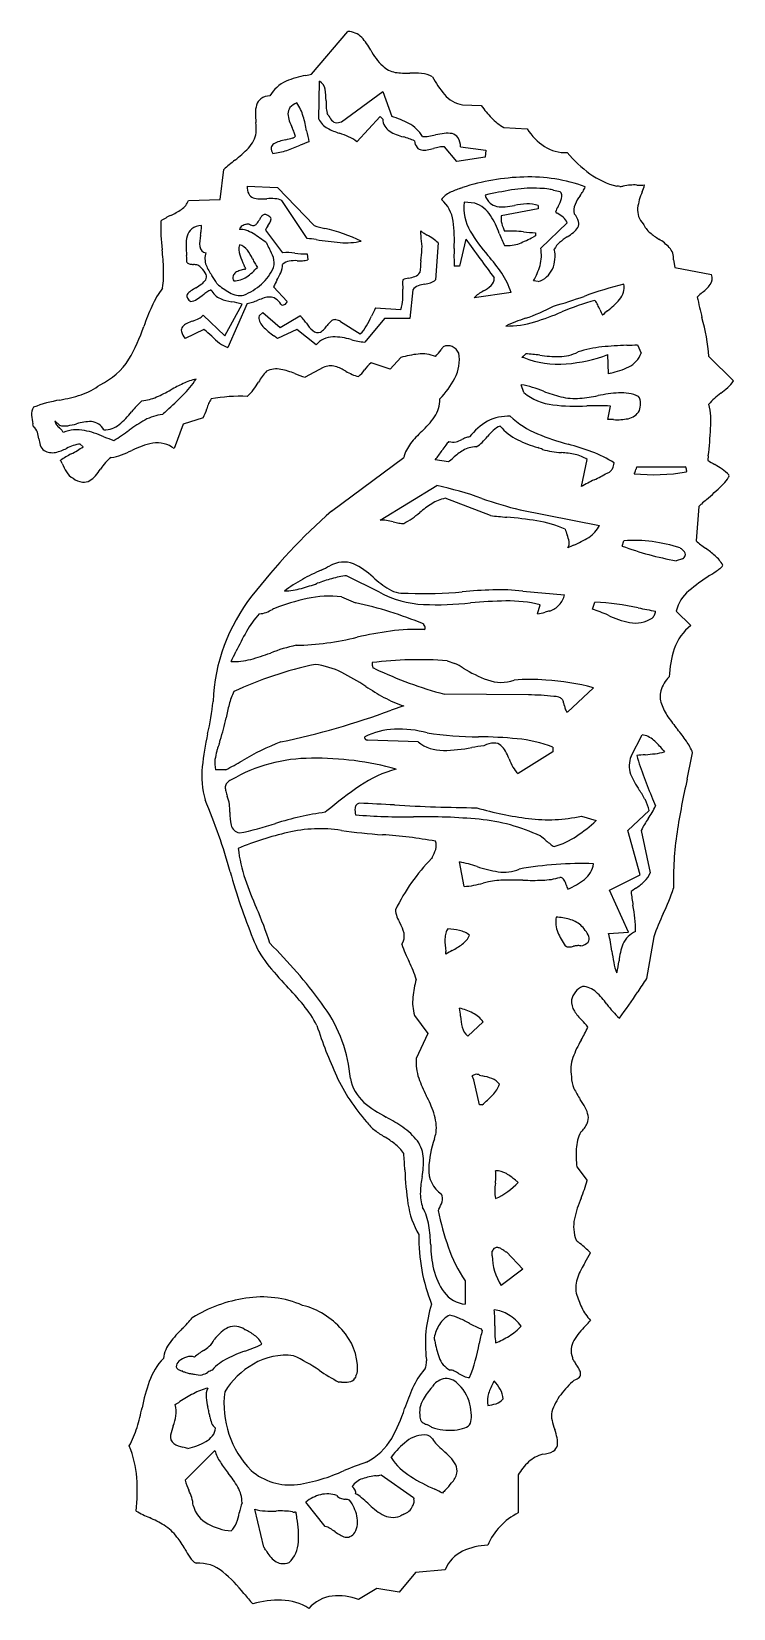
# Model space of a CAD drawing. Extents: x -0.05 to 3.4, y 0.34 to 8.09.
import ezdxf

# ---------------------------------------------------------------- set-up
doc = ezdxf.new("R2010")
doc.units = 0

msp = doc.modelspace()

# ---------------------------------------------------------------- linework, layer by layer
at = {"color": 7, "linetype": 'CONTINUOUS'}
for p, q in [((1.364986, 7.660112), (1.368683, 7.846825)), ((1.475904, 7.647172), (1.679254, 7.796912)), ((1.679254, 7.796912), (1.723622, 7.673053)), ((1.453721, 7.641626), (1.475904, 7.647172)), ((1.666314, 7.673053), (1.551699, 7.549194)), ((1.679254, 7.660112), (1.666314, 7.673053)), ((2.043438, 7.451217), (1.982432, 7.523314)), ((2.061924, 7.523314), (2.185782, 7.508524)), ((2.182085, 7.4734), (2.043438, 7.451217)), ((2.185782, 7.508524), (2.182085, 7.4734)), ((1.013743, 7.331054), (1.161635, 7.32366)), ((1.161635, 7.32366), (1.342801, 7.136947)), ((2.201114, 7.290673), (2.182085, 7.286687)), ((1.307678, 7.074093), (1.183818, 7.260807)), ((2.132172, 7.247865), (2.078561, 7.251564)), ((2.442743, 7.220136), (2.261576, 7.185013)), ((2.442743, 7.234925), (2.442743, 7.220136)), ((2.455685, 7.026029), (2.585089, 7.149888)), ((1.102478, 7.114764), (1.187515, 7.003846)), ((1.868278, 7.072938), (1.865967, 7.111297)), ((2.087804, 7.070396), (2.056378, 6.937294)), ((2.429803, 7.101822), (2.429803, 7.087035)), ((1.307678, 6.998299), (1.311375, 6.968721)), ((1.951004, 7.05191), (1.938064, 6.870743)), ((2.056378, 6.937294), (2.030497, 6.937294)), ((0.864003, 6.852257), (0.86556, 6.850996)), ((1.143149, 6.835618), (1.2097, 6.763522)), ((2.442743, 6.861499), (2.42056, 6.865197)), ((0.902825, 6.595296), (0.987862, 6.750581)), ((1.013743, 6.754279), (0.917614, 6.537987)), ((1.827146, 6.820829), (1.812357, 6.680333)), ((2.309642, 6.807889), (2.128475, 6.782008)), ((0.797453, 6.696971), (0.902825, 6.595296)), ((1.0729, 6.693274), (1.089538, 6.709911)), ((1.089538, 6.709911), (1.174575, 6.635965)), ((1.174575, 6.635965), (1.272553, 6.693274)), ((1.688497, 6.680333), (1.590519, 6.563868)), ((1.644131, 6.732094), (1.767989, 6.7247)), ((1.812357, 6.680333), (1.688497, 6.680333)), ((0.80115, 6.626722), (0.708718, 6.582354)), ((1.257764, 6.626722), (1.161635, 6.582354)), ((1.352044, 6.550928), (1.257764, 6.626722)), ((1.472207, 6.665543), (1.568336, 6.604539)), ((2.930785, 6.550928), (2.949271, 6.510257)), ((2.363253, 6.488074), (2.381739, 6.50656)), ((2.372496, 6.488074), (2.363253, 6.488074)), ((2.78844, 6.408582), (2.784742, 6.502862)), ((2.799029, 6.411443), (2.78844, 6.408582)), ((2.372496, 6.31615), (2.359556, 6.354972)), ((2.784742, 6.183049), (2.797683, 6.249599)), ((0.069087, 6.177501), (0.091271, 6.155318)), ((2.002074, 5.975769), (1.937601, 5.986168)), ((2.655337, 5.85399), (2.683067, 5.987092)), ((2.927087, 5.951968), (3.165563, 5.951968)), ((1.666314, 5.689461), (1.945458, 5.859536)), ((2.207965, 5.711644), (1.986129, 5.796682)), ((2.354008, 5.739374), (2.744072, 5.663581)), ((2.85499, 5.561904), (2.864233, 5.587786)), ((3.139682, 5.552661), (3.142764, 5.550242)), ((3.152622, 5.49905), (3.121196, 5.489807)), ((1.662617, 5.334522), (1.501785, 5.415861)), ((1.475904, 5.312337), (1.546153, 5.28276)), ((2.36695, 5.340068), (2.572149, 5.321581)), ((2.439046, 5.229149), (2.451987, 5.273517)), ((2.708949, 5.251332), (2.721889, 5.286457)), ((1.884453, 5.149657), (1.88561, 5.150812)), ((1.641831, 4.958309), (1.63119, 4.962944)), ((1.995372, 4.998068), (2.034194, 4.985128)), ((2.394679, 4.829842), (1.982432, 4.833539)), ((2.714494, 4.864967), (2.587168, 4.74596)), ((1.782778, 4.776232), (1.720833, 4.755099)), ((1.853026, 4.598763), (1.605308, 4.608006)), ((2.899358, 4.528514), (2.952968, 4.633886)), ((2.51484, 4.550697), (2.344765, 4.443476)), ((2.51484, 4.572881), (2.51484, 4.550697)), ((0.908371, 4.461962), (0.858457, 4.461962)), ((3.005303, 4.319032), (3.019519, 4.284493)), ((1.404247, 4.259442), (1.396413, 4.253067)), ((2.655337, 4.234579), (2.727435, 4.212396)), ((2.882721, 4.164331), (2.988093, 4.26231)), ((2.943725, 3.946192), (2.882721, 4.164331)), ((2.949271, 4.164331), (2.993639, 3.955435)), ((1.922022, 4.030543), (1.919578, 4.025683)), ((2.078561, 3.888883), (2.056378, 4.009046)), ((2.198954, 3.910836), (2.198722, 3.911067)), ((2.793986, 3.870397), (2.943725, 3.946192)), ((2.886418, 3.663349), (2.793986, 3.870397)), ((2.78844, 3.657803), (2.886418, 3.663349)), ((1.141481, 3.591917), (1.124662, 3.609739)), ((1.83454, 3.2548), (1.901092, 3.166064)), ((2.172842, 3.223372), (2.097047, 3.153124)), ((1.901092, 3.166064), (1.843783, 3.042206)), ((2.126394, 2.937296), (2.119232, 2.957168)), ((2.154356, 2.814822), (2.126394, 2.937296)), ((2.167296, 2.814822), (2.154356, 2.814822)), ((2.21744, 2.073517), (2.217208, 2.095701)), ((2.287457, 2.092003), (2.36695, 2.006967)), ((2.084107, 1.949658), (2.084107, 1.835043)), ((2.36695, 2.006967), (2.261576, 1.927475)), ((1.000803, 1.711183), (1.001539, 1.710794)), ((2.159901, 1.714881), (2.167296, 1.705637)), ((1.921503, 1.426854), (1.9242, 1.429958)), ((2.223447, 1.45193), (2.226453, 1.457919)), ((0.708718, 0.969878), (0.85476, 1.115921)), ((1.719, 1.082183), (1.721804, 1.085477)), ((1.719925, 1.080796), (1.719, 1.082183)), ((1.67186, 0.99576), (1.830843, 0.88484)), ((1.396413, 0.742494), (1.302132, 0.862657)), ((1.095083, 0.640819), (1.050717, 0.827532))]:
    msp.add_line(p, q, dxfattribs=at)
for centre, radius, start, end in [((1.338915, 7.797369), 0.057724, 9.626993, 58.955783), ((1.125746, 7.755851), 0.274885, 358.8049, 370.728383), ((1.261752, 7.688012), 0.048269, 143.251045, 181.718254), ((1.323864, 7.690322), 0.110423, 181.949695, 200.285687), ((1.278361, 7.670301), 0.072299, 106.552007, 139.877615), ((1.065894, 7.609503), 0.23182, 16.129852, 34.139941), ((0.597201, 7.47429), 0.719627, 10.247766, 16.104412), ((1.996417, 7.755027), 0.595867, 180.472009, 183.395769), ((1.56463, 7.728817), 0.163285, 183.189421, 193.196525), ((1.158811, 7.546194), 0.286457, 28.177199, 30.490265), ((1.536483, 7.743799), 0.139828, 206.476895, 219.143538), ((1.631798, 7.799076), 0.436989, 199.662598, 204.663496), ((0.694254, 7.373522), 0.592623, 21.931332, 24.229045), ((2.269744, 7.784598), 0.981472, 190.703368, 193.877581), ((1.455788, 7.704201), 0.10094, 205.899041, 241.438904), ((1.564005, 7.908718), 0.332318, 241.909704, 253.0253), ((1.457285, 7.678881), 0.037425, 218.6027, 264.536167), ((1.752961, 7.66262), 0.073749, 181.948865, 237.541311), ((1.839454, 7.814314), 0.248309, 239.487356, 256.202006), ((1.596444, 7.234262), 0.45685, 62.45177, 73.836464), ((1.724766, 7.484612), 0.175547, 31.018899, 61.794973), ((1.171478, 7.516684), 0.040506, 175.267328, 217.749713), ((1.159179, 7.514), 0.028708, 120.880384, 167.882515), ((1.199276, 7.452282), 0.102293, 105.826741, 122.413268), ((1.306197, 7.101102), 0.469374, 102.596494, 106.692248), ((1.131248, 7.893703), 0.342309, 282.24235, 287.745583), ((0.904024, 8.398781), 0.942261, 288.807613, 293.060076), ((1.237718, 7.574979), 0.007604, 253.678006, 296.424462), ((1.232652, 7.582937), 0.017014, 299.778503, 316.963831), ((1.118056, 7.543346), 0.136064, 13.484861, 22.248675), ((1.265735, 7.550709), 0.029178, 128.639314, 135.042399), ((1.253574, 7.565903), 0.009716, 109.260133, 128.572474), ((1.747721, 6.399303), 1.227941, 110.538181, 112.737813), ((1.309977, 7.108257), 0.507518, 66.586924, 71.979066), ((1.447641, 7.425836), 0.161386, 49.850862, 66.635496), ((1.601889, 6.963946), 0.634792, 70.971507, 73.683304), ((1.752921, 7.400173), 0.173161, 61.878398, 71.154329), ((1.897982, 7.560669), 0.063916, 186.988517, 218.092012), ((1.876069, 7.54603), 0.037693, 221.129797, 260.520046), ((1.885814, 7.691551), 0.116958, 264.798037, 279.415651), ((1.822943, 8.106329), 0.536465, 278.792779, 282.477955), ((2.022558, 7.162395), 0.365893, 100.312009, 104.870318), ((2.042386, 7.124277), 0.469808, 97.469428, 102.730777), ((1.972732, 7.441918), 0.081972, 83.203711, 101.021777), ((1.997016, 7.48199), 0.109243, 78.001546, 98.264974), ((2.009118, 7.541867), 0.048163, 35.20667, 77.27623), ((1.973038, 7.522612), 0.088888, 0.452486, 31.937923), ((1.108358, 7.797859), 0.307549, 275.802554, 288.865121), ((1.882659, 7.591108), 0.083245, 261.156668, 280.558891), ((1.837332, 7.857994), 0.353945, 279.855258, 284.952825), ((2.394934, 6.341838), 1.033827, 91.243678, 108.250553), ((2.402819, 6.596952), 0.77906, 69.643451, 92.230744), ((1.086423, 7.32476), 0.072952, 175.050968, 205.834244), ((1.057301, 7.313116), 0.041724, 208.870612, 248.816157), ((2.05599, 7.201382), 0.108579, 115.48374, 144.455307), ((2.178442, 6.952793), 0.385684, 107.607259, 116.015879), ((1.429022, 9.163404), 1.948592, 288.948855, 289.241063), ((2.26976, 7.313922), 0.091808, 197.25664, 226.34503), ((2.62735, 5.365399), 1.971892, 98.727593, 102.483339), ((2.413581, 6.778554), 0.542672, 86.088441, 99.058488), ((2.440788, 6.929275), 0.390811, 81.870559, 88.561263), ((2.471095, 7.157903), 0.160211, 72.831509, 81.038027), ((2.557679, 7.436022), 0.131075, 252.555836, 266.626019), ((2.523129, 7.281069), 0.036073, 342.127649, 401.931908), ((2.294059, 7.532632), 0.43342, 324.919506, 328.376242), ((2.561513, 7.368444), 0.119591, 328.171, 339.906139), ((1.074799, 7.361468), 0.09314, 249.527592, 269.132997), ((1.084933, 7.678014), 0.409838, 268.386043, 273.440316), ((1.133047, 6.900278), 0.369386, 87.402398, 93.650673), ((1.147482, 7.187494), 0.081824, 63.635856, 88.38517), ((1.864203, 7.14043), 0.161537, 6.754902, 50.181921), ((2.312698, 7.227584), 0.235362, 174.152288, 209.889442), ((2.077004, 7.099736), 0.158069, 33.121762, 69.57292), ((2.253132, 7.30039), 0.07059, 228.528158, 259.611179), ((2.265672, 7.373865), 0.145125, 259.972683, 276.203515), ((2.222544, 7.812164), 0.585535, 275.764387, 280.221437), ((2.415659, 6.762234), 0.482016, 93.469091, 100.665596), ((2.395463, 7.111503), 0.132168, 69.039596, 93.892198), ((2.733672, 7.123125), 0.221023, 150.919955, 158.675758), ((2.384317, 7.321027), 0.180507, 329.917824, 343.578812), ((2.68753, 7.212741), 0.069809, 155.862195, 195.354554), ((2.83616, 7.144505), 0.233352, 143.430852, 155.496268), ((0.790428, 7.054455), 0.082522, 91.540149, 126.9941), ((0.66697, 7.129358), 0.121477, 353.090361, 363.581676), ((0.998981, 7.112896), 0.024695, 115.798662, 166.975685), ((1.037236, 7.038699), 0.108166, 104.187219, 116.937713), ((0.940042, 7.389574), 0.255961, 286.030481, 288.035782), ((1.04761, 7.185415), 0.04838, 234.170857, 260.212574), ((1.042448, 7.159301), 0.021778, 261.91813, 301.470324), ((1.033254, 7.17205), 0.03747, 303.283741, 326.287892), ((0.937494, 7.238213), 0.15386, 325.584587, 331.763929), ((1.193747, 7.101208), 0.136718, 144.762185, 151.98708), ((1.106269, 7.163707), 0.029215, 116.677198, 145.887805), ((1.100944, 7.17119), 0.020186, 68.132995, 112.705283), ((1.238202, 7.047651), 0.15141, 144.721793, 153.688588), ((1.083004, 7.127036), 0.067845, 45.912663, 67.961473), ((0.991022, 7.222523), 0.151373, 324.721774, 333.691086), ((1.096374, 7.171111), 0.034153, 332.674485, 367.837514), ((2.191124, 10.139538), 3.120129, 254.223403, 255.218509), ((1.328656, 7.063922), 0.702485, 356.765861, 367.814005), ((1.8275, 6.946088), 0.451052, 19.749049, 32.14972), ((2.339006, 7.170257), 0.078824, 169.210184, 197.072774), ((2.496168, 7.214689), 0.242133, 196.20523, 205.822979), ((2.832129, 7.685294), 0.569873, 237.719537, 238.733437), ((2.428688, 7.011079), 0.215875, 50.656351, 60.083062), ((2.528285, 7.131294), 0.05977, 18.124936, 51.434389), ((2.557097, 7.133174), 0.087833, 15.837102, 44.061824), ((2.601822, 7.147704), 0.040879, 330.998557, 373.35141), ((0.87844, 7.042567), 0.165432, 165.112041, 181.314368), ((0.78567, 7.067476), 0.069376, 130.32821, 165.308571), ((0.978289, 7.048961), 0.198421, 168.128102, 184.344795), ((0.264417, 7.174388), 0.526537, 350.753301, 353.495804), ((0.979836, 7.037404), 0.081206, 70.143898, 93.469041), ((0.944012, 6.931574), 0.192925, 59.418319, 70.812844), ((0.713868, 6.554839), 0.63438, 51.587074, 58.834636), ((0.865657, 3.751577), 3.35179, 81.665901, 82.421973), ((1.588479, 8.572457), 1.523038, 261.047939, 265.543706), ((1.195927, 6.253158), 0.892024, 64.93128, 77.099769), ((1.500982, 7.36356), 0.31107, 264.309996, 283.553384), ((1.92594, 7.179335), 0.090697, 228.604888, 238.583628), ((1.659942, 7.032358), 0.212251, 356.818038, 371.022011), ((2.230604, 7.658392), 0.658413, 237.68812, 239.565317), ((1.598244, 6.57759), 0.593793, 56.341931, 59.783544), ((1.863423, 6.971945), 0.118595, 42.397328, 57.3849), ((15.895059, 16.978606), 16.994497, 215.663562, 216.457678), ((2.758183, 7.491582), 0.753182, 210.41323, 221.754944), ((2.855741, 7.328596), 0.646081, 200.863492, 206.633562), ((2.305556, 6.558461), 0.551436, 83.210365, 92.84207), ((2.165252, 7.533875), 0.51876, 290.972144, 299.125559), ((2.469899, 8.081224), 0.980222, 264.194595, 267.655684), ((3.626243, 4.791481), 2.588636, 117.52848, 117.829856), ((2.609621, 6.978928), 0.096763, 129.295294, 154.567062), ((2.793029, 6.76193), 0.380878, 123.032964, 129.973714), ((2.364601, 7.418019), 0.402707, 303.250335, 308.659885), ((2.563679, 7.171325), 0.085718, 307.760811, 329.550962), ((1.340445, 7.047584), 0.627455, 180.804668, 185.341672), ((0.031847, 6.927893), 0.686607, 2.173431, 5.120334), ((0.812473, 7.035872), 0.032094, 183.47148, 266.284213), ((0.899922, 6.974608), 0.094182, 161.913944, 200.188638), ((1.060207, 7.021586), 0.087852, 166.116033, 199.373878), ((0.954873, 6.969451), 0.075911, 37.396423, 74.685857), ((1.33092, 7.108539), 0.372162, 198.176862, 206.749124), ((0.837202, 6.884649), 0.220936, 23.755949, 36.334852), ((1.359214, 7.158855), 0.273008, 203.062077, 210.006033), ((0.935999, 6.910875), 0.217518, 18.72884, 30.822139), ((1.057961, 6.954247), 0.08811, 345.204741, 377.483413), ((1.204483, 6.719318), 0.285034, 81.300155, 93.41288), ((1.290705, 7.282822), 0.285029, 261.301063, 273.413788), ((1.051889, 7.060827), 0.820964, 353.199867, 357.189771), ((3.020489, 6.986199), 0.9912, 177.797609, 182.828058), ((1.377253, 6.283686), 1.081544, 34.955988, 40.77301), ((2.291414, 7.204379), 0.165936, 265.437359, 291.015863), ((2.266623, 6.991514), 0.192187, 344.687404, 370.346029), ((2.363422, 6.98634), 0.162442, 337.037601, 372.133254), ((0.741303, 6.990121), 0.043063, 237.177713, 258.795242), ((0.758149, 7.076363), 0.130936, 258.897347, 266.002038), ((0.744762, 6.856814), 0.089034, 73.138122, 87.258991), ((0.759932, 6.910478), 0.033294, 31.858886, 71.333227), ((0.738819, 6.866404), 0.078992, 22.219156, 51.298751), ((1.022275, 7.02834), 0.22771, 202.2538, 216.823707), ((0.973648, 6.880233), 0.03093, 123.33983, 161.899267), ((1.002732, 6.837963), 0.082235, 107.816785, 124.08205), ((1.068068, 6.643875), 0.28702, 103.679498, 108.379156), ((0.102756, 6.513933), 0.992434, 24.428011, 25.490267), ((0.825224, 7.608381), 0.707601, 284.315918, 284.83112), ((0.840885, 7.131347), 0.299111, 304.655084, 318.140219), ((1.454199, 7.170691), 0.459204, 205.40988, 208.472043), ((1.175791, 7.019522), 0.142403, 208.407637, 218.052611), ((0.931646, 7.022721), 0.230239, 311.198754, 336.725878), ((0.847967, 7.04566), 0.358568, 330.331488, 336.97731), ((1.063966, 6.953545), 0.123748, 337.117303, 356.753649), ((1.228846, 6.904322), 0.059079, 98.316109, 134.39381), ((1.247754, 6.764903), 0.199773, 86.795855, 97.898646), ((1.27074, 7.305092), 0.340934, 268.01324, 272.466853), ((1.280758, 7.074404), 0.110029, 272.425145, 286.15647), ((1.818873, 6.938385), 0.054227, 290.355592, 323.154424), ((2.664139, 6.868173), 0.802755, 173.171442, 177.308664), ((1.997451, 6.716378), 0.325327, 16.337271, 35.081049), ((2.059789, 7.05956), 0.409796, 331.686709, 343.147989), ((2.407149, 6.973054), 0.117096, 287.696341, 334.675625), ((0.96897, 6.482423), 0.406265, 120.680422, 124.827038), ((0.586087, 7.13088), 0.346795, 300.418624, 306.006376), ((0.749817, 6.90806), 0.070306, 304.817534, 328.283069), ((0.783409, 6.886212), 0.030259, 330.032977, 379.423883), ((0.613637, 6.727575), 0.279694, 26.473253, 35.971119), ((1.112743, 7.136182), 0.377399, 229.083075, 240.444221), ((0.979135, 6.88151), 0.035868, 166.566085, 207.052905), ((0.945905, 6.980497), 0.115307, 270.639535, 304.352087), ((0.875605, 7.082365), 0.312042, 292.91554, 311.72784), ((1.479753, 6.686681), 0.368082, 150.456599, 156.132075), ((2.471802, 6.853035), 0.694794, 178.539582, 182.301972), ((1.842386, 6.691459), 0.190755, 100.831414, 109.97143), ((1.201518, 6.799353), 0.576627, 357.354908, 362.561969), ((1.770828, 7.066577), 0.191127, 280.768559, 290.491545), ((1.870888, 6.791456), 0.052689, 110.131025, 146.118182), ((1.913752, 6.672683), 0.178959, 98.981667, 109.928517), ((1.851879, 7.053082), 0.206442, 279.460942, 287.663798), ((1.897453, 6.910808), 0.057048, 287.407659, 315.387664), ((2.088611, 6.978976), 0.184066, 297.551409, 311.85629), ((2.179873, 6.876334), 0.046723, 312.489209, 364.483075), ((3.268924, 5.156963), 1.739329, 103.454355, 110.206198), ((2.769635, 6.835659), 0.095473, 319.72079, 367.76452), ((0.741154, 6.792363), 0.024028, 164.84263, 211.809392), ((0.787791, 6.740943), 0.090586, 124.140257, 140.431744), ((0.792707, 6.827359), 0.086323, 213.512486, 227.68952), ((0.721494, 6.849356), 0.086828, 278.680979, 301.285521), ((0.627653, 7.00303), 0.266889, 301.369632, 308.737851), ((1.0119, 6.518765), 0.351308, 124.107239, 128.197494), ((0.874094, 6.722579), 0.105278, 111.053544, 124.207942), ((0.922368, 6.866298), 0.097364, 207.840037, 245.126793), ((0.968273, 6.987968), 0.227256, 247.530014, 262.222949), ((0.98032, 6.902097), 0.108455, 240.298544, 278.903645), ((0.892037, 6.465674), 0.30059, 71.410251, 81.296803), ((0.999872, 6.877131), 0.123632, 276.441984, 288.927203), ((0.902625, 7.164936), 0.427422, 288.744168, 292.519848), ((1.204544, 6.440749), 0.357183, 107.64036, 112.765415), ((1.125378, 6.691756), 0.09399, 90.021764, 108.019325), ((1.124613, 6.732426), 0.053324, 58.0117, 89.216208), ((1.107389, 6.709511), 0.081922, 30.088007, 56.284458), ((1.188152, 6.759969), 0.013629, 223.537435, 266.591423), ((1.187824, 6.76435), 0.017993, 268.465673, 299.775681), ((1.183087, 6.773753), 0.028511, 298.653593, 338.971814), ((1.618805, 6.779296), 0.158861, 339.899238, 357.635521), ((2.203266, 6.719507), 0.097468, 123.862665, 140.11516), ((2.344483, 6.51216), 0.348335, 119.349717, 124.146965), ((1.903901, 8.918483), 2.262242, 285.765055, 289.744878), ((3.012066, 5.672866), 1.133957, 104.826795, 113.515087), ((2.600644, 6.679597), 0.150682, 26.632369, 36.424442), ((2.345284, 6.552041), 0.436128, 23.22959, 26.573822), ((2.57113, 6.999666), 0.35296, 306.997182, 320.242721), ((0.854663, 6.371295), 0.315864, 110.113585, 115.892358), ((0.637758, 6.963779), 0.315077, 290.101218, 295.980767), ((0.74949, 6.737736), 0.062946, 294.689951, 319.638132), ((1.107449, 6.681205), 0.036596, 160.744449, 202.750643), ((1.152902, 6.700446), 0.085954, 202.861217, 223.476379), ((1.216186, 6.619164), 0.09311, 38.721462, 52.743696), ((0.989634, 6.433532), 0.385997, 35.414644, 39.183679), ((1.453302, 6.631084), 0.045599, 116.840972, 138.312662), ((1.445237, 6.645053), 0.029507, 81.466716, 115.115127), ((1.439224, 6.613507), 0.061609, 57.631511, 80.290068), ((1.13255, 6.911379), 0.538279, 330.304804, 335.868735), ((2.167774, 6.445433), 0.596973, 151.302088, 155.676892), ((2.8102, 5.450398), 1.303954, 109.261426, 113.811259), ((2.108897, 7.497313), 0.859827, 288.382629, 298.451951), ((2.022024, 7.975864), 1.37285, 287.102214, 293.053907), ((3.094787, 6.872351), 0.378951, 203.037081, 207.568128), ((3.170262, 6.233972), 0.619369, 128.637516, 131.622915), ((0.717148, 6.622286), 0.027658, 141.642438, 192.530603), ((0.768027, 6.636858), 0.080549, 194.797568, 222.582475), ((0.742578, 6.598956), 0.062127, 114.583946, 139.323746), ((0.479169, 6.220846), 0.51808, 45.922704, 51.575047), ((1.199965, 6.965252), 0.518108, 225.923558, 231.575672), ((1.363025, 6.906784), 0.380438, 224.252719, 235.000626), ((0.640704, 5.91491), 0.84667, 52.028476, 53.458331), ((1.457364, 6.757929), 0.183299, 213.330191, 228.192474), ((1.360896, 6.64973), 0.038341, 227.85951, 290.350067), ((1.43728, 6.478191), 0.112053, 91.703844, 139.523665), ((1.330945, 6.685101), 0.083426, 301.253664, 317.641148), ((1.224926, 6.781213), 0.226526, 317.74543, 323.480457), ((1.561404, 6.532572), 0.191852, 137.813452, 143.604822), ((1.431086, 6.26305), 0.327157, 73.493763, 89.498823), ((1.453204, 6.728335), 0.169059, 312.923155, 330.358238), ((2.289025, 7.111948), 0.468617, 269.356376, 286.963256), ((0.953286, 6.651647), 0.119126, 230.78527, 252.575648), ((1.645322, 7.025589), 0.464962, 254.879616, 263.231017), ((2.544286, 6.702266), 0.209004, 270.598997, 296.854937), ((2.814621, 5.974007), 0.569642, 95.905574, 107.988588), ((2.927451, 4.841025), 1.708224, 91.667888, 95.759976), ((2.689719, 11.288347), 4.743548, 272.271534, 272.913016), ((2.540108, 6.903859), 0.448298, 248.044565, 275.105859), ((2.331561, 5.60851), 0.89945, 82.368976, 86.80197), ((2.543071, 7.126389), 0.633124, 261.638383, 270.307681), ((2.521043, 7.205691), 0.75067, 274.504977, 290.565913), ((2.705244, 6.820246), 0.419423, 282.920799, 295.792839), ((2.834797, 6.55257), 0.122044, 295.710754, 339.714219), ((1.138212, 5.422942), 1.035288, 115.128976, 118.889076), ((0.327306, 6.6736), 0.523323, 314.87692, 326.229379), ((0.841819, 6.055261), 0.336951, 103.645398, 115.159258), ((0.472402, 6.510195), 0.23591, 275.771036, 293.872003), ((0.239054, 7.043039), 0.817608, 293.714147, 299.209363), ((-0.692264, 7.676022), 1.953116, 312.156087, 315.322738), ((2.259389, 5.810931), 0.553185, 67.74003, 79.567743), ((2.546061, 6.527285), 0.273318, 230.577836, 263.615522), ((2.731921, 6.991243), 0.71823, 248.521581, 255.65123), ((2.621569, 6.569169), 0.281984, 256.120635, 275.366754), ((2.587046, 7.039498), 0.753541, 274.635412, 281.501975), ((2.879728, 5.615126), 0.700592, 93.409064, 101.729566), ((2.850897, 6.093929), 0.220923, 67.249828, 93.3291), ((2.893054, 6.267237), 0.052903, 355.659341, 395.110101), ((0.101361, 6.496125), 0.439954, 310.00309, 321.45934), ((0.806813, 5.930524), 0.464244, 132.008094, 141.107838), ((0.624018, 5.978101), 0.232313, 96.480209, 119.154199), ((4.410635, 2.10611), 5.600968, 132.612502, 132.90196), ((2.630725, 7.240634), 0.991669, 263.337331, 272.927627), ((2.731827, 4.89269), 1.358506, 87.221388, 92.128365), ((2.869116, 6.268159), 0.081784, 281.025563, 330.119385), ((2.795098, 6.269165), 0.150824, 343.929782, 357.745826), ((0.101353, 6.178621), 0.032286, 181.988721, 219.046243), ((0.177269, 6.238158), 0.128759, 218.340973, 228.378271), ((0.115921, 6.246662), 0.094612, 254.898142, 279.477779), ((-0.025697, 6.013595), 0.173943, 42.53228, 47.531804), ((0.074071, 6.104464), 0.038999, 23.787297, 43.240717), ((0.178041, 5.951287), 0.182188, 78.840827, 112.012052), ((0.072558, 6.530075), 0.381316, 278.892103, 285.615781), ((0.243368, 5.9511), 0.222436, 88.86283, 107.845169), ((0.108238, 5.63458), 0.506467, 66.549466, 78.027435), ((0.241143, 6.096118), 0.077658, 28.467759, 85.095649), ((0.313718, 6.241306), 0.108257, 267.719852, 310.605049), ((0.004438, 6.707318), 0.71864, 299.423267, 306.647704), ((0.86056, 5.557044), 0.715262, 119.270559, 126.671288), ((2.330221, 5.931371), 0.279131, 119.132407, 143.344957), ((2.451083, 5.890279), 0.331523, 133.684296, 140.811426), ((2.29414, 5.986943), 0.21307, 86.824435, 117.932205), ((2.29374, 6.054948), 0.103767, 111.30886, 133.656908), ((2.462615, 6.327184), 0.271108, 220.359055, 243.69826), ((2.604234, 6.51462), 0.433775, 226.554625, 247.614828), ((2.800322, 5.583897), 0.599355, 88.724378, 91.489567), ((2.829783, 6.47432), 0.291663, 266.832061, 280.864341), ((0.667311, 6.982043), 0.952474, 247.953378, 251.016457), ((2.930775, 5.368303), 1.166621, 143.819297, 145.382072), ((2.134185, 5.953444), 0.17823, 136.63408, 144.477559), ((2.025713, 6.135699), 0.063481, 250.588983, 282.560702), ((2.008168, 6.191), 0.121382, 284.96799, 299.258488), ((2.152003, 5.925959), 0.180192, 111.547443, 117.969535), ((2.143708, 5.907317), 0.142755, 92.404679, 119.345054), ((2.110199, 6.030787), 0.067337, 93.328043, 111.222192), ((2.088172, 6.152806), 0.114171, 295.719489, 314.601902), ((1.913532, 6.330071), 0.363012, 314.581751, 320.621161), ((2.655022, 6.731309), 0.71868, 244.222869, 252.624395), ((2.931233, 7.317576), 1.30076, 247.766042, 254.766783), ((2.137167, 4.453357), 1.671518, 70.063145, 74.300716), ((1.41479, 6.406195), 0.670638, 321.221562, 325.987883), ((1.517998, 6.57613), 0.771209, 308.879561, 311.129379), ((2.230418, 5.773337), 0.3022, 121.227096, 132.753986), ((1.521885, 3.329044), 2.867471, 70.799426, 71.317608), ((2.545956, 6.283444), 0.259417, 251.799349, 261.983497), ((2.630596, 6.873916), 0.855924, 261.885308, 265.06502), ((2.51563, 5.465638), 0.557063, 78.718467, 85.744624), ((2.595688, 5.862692), 0.152021, 54.915664, 79.033477), ((2.524781, 5.521435), 0.53528, 57.018678, 70.083073), ((2.749983, 5.974866), 0.066333, 330.329952, 356.186138), ((2.274032, 6.802178), 1.017026, 295.894598, 299.902373), ((2.77599, 5.950989), 0.030863, 279.424303, 312.075386), ((2.762074, 5.966499), 0.051702, 312.004792, 331.754431), ((2.89592, 5.934494), 0.025372, 315.922244, 341.42379), ((3.007154, 6.907652), 0.995163, 264.637369, 279.482763), ((2.844266, 5.951662), 0.079804, 341.554081, 349.760141), ((3.042333, 5.914192), 0.12178, 165.373806, 168.977872), ((2.961264, 5.935388), 0.037986, 154.120964, 165.431585), ((3.160048, 5.942689), 0.010795, 9.052264, 59.274887), ((3.187708, 5.929813), 0.017014, 178.906689, 192.651715), ((3.242862, 5.929344), 0.072168, 175.708264, 179.36984), ((3.133196, 5.938833), 0.037921, 353.811745, 368.422282), ((1.525766, 3.99094), 1.915148, 70.481361, 77.341284), ((3.162392, 4.972199), 1.017182, 115.893736, 119.900136), ((2.255054, 5.249063), 0.619205, 122.76818, 129.541089), ((2.024893, 5.606626), 0.193969, 101.527928, 122.766057), ((2.928491, 7.990823), 2.323586, 250.833998, 255.685767), ((1.675718, 5.56579), 0.124028, 79.683718, 94.348351), ((1.6172, 5.225558), 0.469251, 75.949832, 80.093699), ((1.848352, 6.153091), 0.486651, 256.060704, 259.371482), ((1.779289, 5.779693), 0.106926, 258.839968, 271.86964), ((1.559736, 6.080362), 0.46458, 298.691476, 310.401471), ((2.616082, 9.298559), 3.610058, 263.508832, 264.79362), ((2.132767, 3.794951), 1.914787, 80.8611, 85.335103), ((2.345704, 5.111824), 0.580811, 66.656551, 80.967367), ((2.617493, 5.723736), 0.140146, 301.754971, 334.581194), ((2.739528, 5.682028), 0.167797, 192.715777, 202.751704), ((2.44009, 5.555339), 0.15734, 10.676666, 23.125553), ((2.550066, 5.576327), 0.04538, 328.565905, 370.360907), ((2.415539, 6.041508), 0.516655, 292.897975, 302.252157), ((2.911939, 4.864299), 0.725058, 71.693298, 93.772535), ((3.160639, 4.358055), 1.324424, 114.255114, 115.580236), ((3.365808, 6.920505), 1.451458, 249.394322, 260.297726), ((3.032081, 5.403676), 0.183663, 47.456263, 52.940943), ((3.126632, 5.532402), 0.042283, 307.928234, 334.996308), ((3.132787, 5.512368), 0.035498, 25.170603, 48.591459), ((3.149666, 5.520953), 0.01658, 337.207407, 383.129209), ((2.069962, 3.935269), 1.660317, 114.685173, 118.242039), ((-0.183401, 8.765788), 3.669972, 295.154537, 295.881732), ((1.487772, 5.350399), 0.132942, 68.637848, 121.355536), ((1.383713, 5.151002), 0.357371, 46.088902, 64.742527), ((1.562418, 4.882028), 0.586095, 118.327998, 128.600892), ((1.172966, 5.740392), 0.40103, 273.401194, 285.395988), ((0.975561, 6.449325), 1.136933, 285.502192, 289.651099), ((1.781184, 4.184397), 1.267009, 106.172603, 109.516606), ((1.550471, 4.978285), 0.440276, 96.348793, 106.112729), ((1.952914, 5.757872), 0.474716, 227.395792, 239.317447), ((1.785305, 5.478155), 0.148637, 239.861364, 277.600116), ((1.572599, 4.142806), 1.190926, 102.875785, 110.946568), ((1.416773, 4.810611), 0.505198, 83.27838, 102.524726), ((1.124157, 3.339819), 1.98824, 67.690625, 77.745994), ((1.899806, 5.771214), 0.496949, 241.491455, 267.666643), ((1.90046, 6.91133), 1.583389, 266.542294, 276.129615), ((1.942437, 6.874736), 1.601293, 267.750097, 276.040387), ((2.32914, 2.335836), 3.012366, 92.073576, 94.943944), ((2.317324, 3.093901), 2.198142, 90.864417, 95.387446), ((2.254869, 4.421509), 0.925372, 83.043234, 92.150528), ((2.295364, 4.614968), 0.676918, 76.621859, 90.948199), ((2.461156, 5.351335), 0.115964, 289.597118, 317.386993), ((2.478385, 5.339781), 0.095514, 315.490188, 349.015012), ((2.667873, 4.081359), 1.206308, 77.215992, 87.433534), ((1.423121, 4.908978), 0.474515, 137.566464, 150.679744), ((1.071507, 5.322628), 0.09349, 270.853788, 291.530328), ((0.989064, 5.530235), 0.316867, 291.620736, 298.085652), ((1.807781, 3.936457), 1.474946, 116.622343, 116.996828), ((2.416042, 5.444155), 0.216233, 276.107038, 286.296905), ((2.559423, 4.936855), 0.310955, 101.007263, 105.424221), ((2.534216, 4.674692), 0.602533, 65.301007, 73.142197), ((2.985473, 5.635558), 0.459066, 244.24315, 258.288445), ((2.920453, 5.339971), 0.156477, 259.631295, 301.788138), ((3.41778, 7.631359), 2.422235, 258.498448, 260.53652), ((2.96554, 5.245133), 0.053397, 314.373682, 334.447902), ((2.946898, 5.252343), 0.073342, 335.64782, 351.963022), ((2.36119, 4.377743), 1.552559, 150.538861, 154.633011), ((2.057228, 2.840552), 2.328082, 98.406519, 102.481653), ((1.836411, 4.322079), 0.830192, 86.602533, 98.278696), ((1.880376, 5.179804), 0.001575, 201.200095, 221.017523), ((1.903047, 5.197169), 0.030129, 217.635945, 219.666913), ((1.854318, 5.155799), 0.033797, 20.377568, 40.922254), ((1.865351, 5.160329), 0.021881, 330.809404, 379.317104), ((-1.724968, 6.34426), 2.982221, 333.086457, 334.126941), ((1.431514, 4.251053), 0.841726, 102.170032, 111.172296), ((1.222987, 6.460447), 1.386933, 271.284062, 283.810639), ((0.949795, 5.301354), 0.307376, 267.101389, 285.234924), ((1.736532, 3.14398), 1.876582, 101.995931, 114.874139), ((0.755662, 6.025712), 1.057296, 285.070487, 290.590899), ((1.298845, 4.579903), 0.40251, 63.528105, 83.200624), ((1.646966, 4.98291), 0.020352, 163.102658, 190.310616), ((1.659312, 4.98624), 0.033112, 192.157232, 205.350919), ((1.857846, 3.146137), 1.85703, 85.752971, 97.125549), ((1.60123, 4.958929), 0.031071, 15.991401, 25.005335), ((1.62235, 4.96504), 0.009085, 346.658195, 375.635851), ((1.41645, 3.850206), 1.292151, 59.379782, 61.440312), ((2.413494, 5.500639), 0.636226, 237.814515, 249.772968), ((0.964219, 3.920093), 1.142316, 56.45631, 63.256011), ((2.509151, 6.798669), 2.034495, 244.766563, 254.995542), ((2.261282, 5.085686), 0.194238, 249.584056, 289.333066), ((2.401282, 4.135951), 0.770179, 84.096314, 95.640349), ((2.427468, 3.810475), 1.092857, 74.773326, 87.218557), ((1.287096, 4.689166), 0.374543, 155.164496, 165.455688), ((2.422711, 6.143085), 1.516446, 236.938554, 240.903943), ((1.938281, 5.273705), 0.52121, 240.963221, 252.641442), ((2.402045, 3.871477), 0.958394, 82.976695, 90.440383), ((2.520514, 4.742813), 0.079876, 72.777891, 90.920081), ((2.533826, 4.786541), 0.034168, 43.237126, 72.389784), ((2.528846, 4.783721), 0.039751, 18.710982, 41.281252), ((2.04995, 4.490916), 1.162736, 165.439846, 168.79416), ((0.380126, 8.388355), 3.872731, 281.893541, 290.254556), ((2.425578, 4.748325), 0.148917, 12.26793, 18.864061), ((2.762872, 4.82282), 0.196507, 192.596035, 198.050709), ((2.654091, 4.787768), 0.08222, 198.315117, 212.643284), ((0.209091, 4.843507), 0.711647, 340.675126, 349.750156), ((1.747854, 4.303455), 0.357654, 91.846366, 116.098124), ((1.764341, 4.176628), 0.485104, 74.081089, 93.31014), ((1.109614, 4.496195), 0.251795, 157.890608, 165.280806), ((0.839027, 4.607652), 0.04087, 335.900818, 344.664403), ((0.756502, 4.626673), 0.125536, 346.253701, 351.448392), ((1.591281, 3.512313), 1.162303, 110.814054, 121.24156), ((1.57071, 4.617273), 0.021135, 0.433588, 20.40819), ((1.609897, 4.617739), 0.018055, 180.971648, 191.816284), ((1.597354, 4.615203), 0.005259, 192.757619, 227.27417), ((1.600146, 4.618948), 0.009916, 230.106943, 255.96607), ((1.608609, 4.649217), 0.041343, 254.759598, 265.420605), ((1.973889, 4.753965), 0.196712, 232.090483, 270.927417), ((2.143962, 6.241247), 1.617027, 261.229177, 270.21382), ((2.376208, 3.049479), 1.543764, 97.431397, 99.673195), ((2.130226, 2.397062), 2.227256, 84.598602, 89.491376), ((2.230151, 4.477803), 0.11565, 91.846591, 117.617693), ((2.22654, 4.539941), 0.053452, 51.398317, 90.124578), ((2.199218, 4.51028), 0.093722, 27.2469, 49.658055), ((2.283052, 3.985972), 0.631021, 68.449421, 84.832801), ((2.939436, 4.530453), 0.104314, 47.530275, 82.546457), ((2.745792, 4.305782), 0.400886, 39.419281, 48.796572), ((0.959681, 4.494152), 0.106219, 169.79245, 197.641265), ((1.128898, 4.471393), 0.276895, 162.800744, 171.362936), ((0.689412, 4.605995), 0.182744, 343.230912, 344.847772), ((0.851453, 4.562148), 0.014876, 344.7206, 350.160157), ((0.865421, 4.559856), 0.000733, 340.038853, 385.433041), ((-0.322733, 6.792004), 2.635282, 297.850237, 299.838122), ((1.327578, 3.739203), 0.779376, 89.849154, 120.309389), ((1.351562, 3.028057), 1.490681, 74.66439, 90.843), ((1.972599, 5.305541), 0.748275, 270.342576, 281.111979), ((1.928543, 4.365352), 0.400745, 22.04489, 27.951006), ((2.67572, 4.667624), 0.405258, 202.007131, 208.296628), ((3.009448, 4.482062), 0.119489, 157.123002, 200.111514), ((4.712971, 5.066519), 1.8641, 196.656337, 203.640134), ((3.057329, 3.387018), 1.152575, 94.407396, 96.488322), ((2.897106, 5.496922), 0.963405, 274.265134, 277.173541), ((2.980933, 4.833808), 0.295014, 277.102714, 286.331052), ((4.132666, 5.490427), 1.423159, 220.808768, 221.323741), ((1.903149, 3.890993), 0.595818, 105.312229, 124.355795), ((2.413313, 4.525306), 0.106747, 207.80237, 230.047805), ((3.237395, 4.574612), 0.365459, 201.448602, 215.454169), ((0.974677, 4.373962), 0.068836, 176.789783, 194.959758), ((0.9405, 4.375414), 0.034635, 142.158201, 176.021665), ((1.193426, 4.429498), 0.29452, 194.412154, 199.234372), ((0.95484, 4.36165), 0.054442, 112.220731, 139.97628), ((2.680559, 2.746309), 1.979531, 124.234525, 130.147283), ((2.429629, 4.019828), 0.614559, 28.57233, 33.903543), ((0.71485, 4.258499), 0.213707, 8.98825, 20.251774), ((0.549891, 4.254176), 0.377928, 359.947221, 365.726681), ((1.621837, 4.262947), 0.07905, 171.724048, 196.780706), ((1.576083, 4.269519), 0.032827, 142.464906, 171.580131), ((1.567194, 4.275322), 0.022258, 96.592866, 140.37015), ((0.808855, -13.413016), 17.726568, 86.99973, 87.556414), ((2.224472, 12.531582), 8.25675, 266.613077, 269.423638), ((2.590582, 5.795847), 1.58555, 253.54346, 262.936309), ((2.811003, 4.226901), 0.180595, 11.307177, 28.745222), ((2.635876, 4.465235), 0.424087, 324.953031, 334.773929), ((1.162365, 4.246148), 0.234672, 178.124505, 193.933188), ((0.984804, 4.202188), 0.05175, 194.030942, 258.991561), ((0.649617, 5.774891), 1.655772, 281.330465, 287.693245), ((1.559129, 2.979465), 1.283955, 97.28068, 108.447491), ((1.789347, 7.392148), 3.161391, 265.588089, 270.734677), ((1.876375, 1.24164), 2.989739, 84.688089, 90.891019), ((2.076156, 3.351826), 0.870127, 64.410105, 84.922963), ((2.49011, 4.978372), 0.761924, 262.874845, 282.524387), ((2.249585, 4.713743), 0.692596, 303.491335, 313.62539), ((3.337937, 3.974019), 0.432758, 145.086381, 153.911068), ((1.575902, 2.610829), 1.585376, 103.260855, 112.493312), ((1.371285, 3.469177), 0.702982, 81.441321, 103.075886), ((1.864338, 6.84168), 2.705379, 261.745045, 266.065093), ((1.552197, 2.047435), 2.099057, 79.407137, 86.545257), ((1.88819, 4.089204), 0.054318, 340.342765, 383.336586), ((2.324591, 3.938412), 0.235603, 47.826507, 57.266946), ((2.764052, 4.436672), 0.428801, 229.006319, 232.478178), ((2.405667, 4.476309), 0.408457, 286.58196, 303.610715), ((1.648963, 4.148533), 0.68349, 186.12581, 199.140404), ((1.712854, 4.144149), 0.238029, 331.492255, 342.08557), ((2.561006, 4.170545), 0.094067, 231.839866, 245.659564), ((2.603774, 3.354376), 0.958529, 135.544757, 154.019878), ((1.917523, 3.303942), 0.718646, 71.757207, 78.85938), ((2.340602, 4.571275), 0.617452, 251.285522, 261.220799), ((2.275263, 4.153937), 0.195034, 261.478274, 292.631039), ((2.649805, 2.334769), 1.666288, 87.775107, 100.354467), ((2.601994, 4.01374), 0.11336, 307.089886, 352.936849), ((2.891241, 3.994109), 0.109458, 311.851725, 339.30912), ((2.847355, 4.568267), 1.95326, 199.245921, 203.721299), ((2.075265, 4.149459), 0.260597, 270.72472, 281.455018), ((1.977122, 4.64142), 0.762251, 281.341165, 284.878096), ((2.394338, 3.056899), 0.876281, 102.899067, 104.641512), ((2.287433, 3.483491), 0.436408, 90.991089, 101.697376), ((2.314823, 2.30377), 1.616442, 88.14659, 91.238541), ((2.415622, 5.282556), 1.364053, 267.961576, 272.051373), ((2.455836, 4.242955), 0.323693, 271.524821, 286.905772), ((2.547182, 3.90498), 0.028408, 31.998326, 84.378913), ((2.492357, 3.874023), 0.09135, 14.016207, 30.242706), ((2.781061, 3.954745), 0.208478, 196.324208, 199.429449), ((2.636418, 3.903485), 0.055021, 199.19345, 210.0374), ((2.464314, 4.184199), 0.332438, 291.988512, 308.301206), ((3.279302, 3.365854), 0.625711, 124.830695, 127.388731), ((2.713452, 4.189716), 0.373787, 303.899076, 312.146107), ((4.49701, 4.051062), 1.608682, 186.713367, 189.111681), ((-0.406318, 3.127707), 1.605072, 17.476715, 24.076052), ((1.839276, 3.775793), 0.09718, 180.899297, 201.716088), ((2.026801, 3.850825), 0.299159, 201.777528, 208.566008), ((2.658585, 3.712727), 0.129459, 169.060821, 202.642843), ((2.530212, 3.511444), 0.225853, 73.139522, 89.678855), ((2.554399, 3.579965), 0.153298, 50.629921, 74.363034), ((2.085076, 3.648752), 0.836666, 1.252927, 10.158165), ((1.605281, 3.615054), 0.18387, 13.842394, 30.283689), ((1.709312, 3.644613), 0.075884, 327.81485, 370.963499), ((2.112454, 3.628672), 0.127617, 166.267383, 179.036384), ((2.036359, 3.648036), 0.049106, 139.409361, 167.13826), ((1.969673, 3.267098), 0.413934, 77.941765, 85.927626), ((2.030508, 3.551278), 0.123316, 52.081551, 78.000188), ((2.003404, 3.697126), 0.113772, 305.950387, 334.731127), ((2.843069, 3.788621), 0.328943, 202.472193, 215.672048), ((2.472838, 3.516035), 0.255449, 37.848677, 45.576781), ((2.595371, 3.608703), 0.101854, 19.445047, 38.979467), ((2.194433, 3.500577), 0.614462, 6.591544, 14.825528), ((2.968127, 3.557844), 0.118724, 113.102645, 156.645263), ((-0.526748, 1.926297), 2.357388, 35.506013, 44.955146), ((2.298912, 3.768711), 0.550534, 197.387545, 207.062946), ((2.456938, 3.627819), 0.472093, 179.636043, 187.153303), ((0.471776, 3.409006), 1.525162, 5.535544, 6.022787), ((2.311519, 3.038256), 0.609654, 118.566103, 121.847781), ((1.835517, 3.925165), 0.396945, 297.694374, 306.243521), ((2.594318, 3.624929), 0.033653, 236.709455, 272.095386), ((2.590341, 3.701455), 0.110279, 272.706345, 283.871099), ((2.654173, 3.430663), 0.167945, 96.93568, 102.865157), ((2.640873, 3.539158), 0.058638, 79.419609, 96.836691), ((2.646602, 3.653265), 0.05669, 275.09875, 317.492569), ((2.663452, 3.631676), 0.030024, 326.168741, 381.356517), ((3.739577, 3.692726), 0.942621, 187.412866, 190.881059), ((3.146374, 3.494736), 0.307647, 159.015613, 174.809014), ((1.318436, 3.267777), 0.550497, 17.385786, 27.062789), ((3.068155, 3.562655), 0.258719, 190.662337, 202.48845), ((2.399116, 3.573586), 0.443814, 345.664238, 353.399439), ((2.312978, 3.299287), 0.487676, 164.175988, 174.712586), ((2.070485, 3.318699), 0.244445, 174.005589, 195.153509), ((0.827231, 2.890617), 0.695111, 4.423375, 35.61866), ((1.636492, 3.216588), 0.426242, 4.559873, 9.907119), ((2.008291, 3.055114), 0.239683, 61.803186, 78.426418), ((2.049629, 3.128419), 0.155556, 37.619284, 62.464412), ((2.357191, 3.269244), 0.296401, 183.630604, 194.198762), ((2.150842, 3.217058), 0.083555, 194.214289, 229.922367), ((2.086819, 3.024594), 0.243674, 175.855138, 198.743119), ((2.463333, 3.158806), 0.643375, 199.287421, 207.566267), ((2.130797, 2.947797), 0.014885, 114.094958, 140.982666), ((2.141099, 2.928637), 0.036616, 101.145882, 116.572007), ((2.140545, 2.933621), 0.031621, 82.434346, 101.906197), ((2.142293, 2.94589), 0.019229, 51.147401, 82.78552), ((2.317586, 3.625667), 0.684548, 256.204979, 257.333926), ((2.104909, 2.649287), 0.314774, 69.530738, 78.533231), ((1.728992, 2.985763), 0.212813, 191.254665, 228.1885), ((2.190583, 2.87224), 0.075972, 35.629296, 71.26289), ((2.125832, 2.958311), 0.133233, 315.104371, 341.709032), ((1.955528, 3.262967), 0.570676, 229.791151, 243.038974), ((1.331457, 2.567456), 0.633668, 19.113892, 27.603762), ((1.804573, 3.256007), 0.57115, 309.425578, 316.696035), ((1.273607, 1.966532), 0.894252, 55.613077, 61.756005), ((1.7025, 2.698609), 0.240147, 355.082668, 378.535275), ((1.602362, 2.448225), 0.311066, 37.444949, 55.47531), ((1.719616, 2.543546), 0.160079, 2.617126, 35.874073), ((2.434563, 2.47519), 0.530331, 161.030575, 176.999372), ((0.079789, 3.1955), 1.932544, 343.52946, 344.468418), ((1.455583, 2.541351), 0.424051, 349.229317, 361.28422), ((2.049475, 2.496011), 0.144682, 177.250619, 235.556285), ((2.097456, 2.469648), 0.1381, 356.625362, 369.024434), ((2.2328, 2.384294), 0.107021, 59.8174, 89.439639), ((2.443212, 2.362368), 0.579693, 170.092844, 177.496091), ((2.632975, 2.379044), 0.403732, 172.69781, 178.163249), ((1.763209, 2.488236), 0.472864, 352.969517, 356.761005), ((2.095694, 2.664411), 0.3393, 294.027295, 317.229043), ((2.126163, 2.206183), 0.314609, 49.40286, 59.337679), ((2.949221, 3.206263), 0.98069, 230.912544, 231.949361), ((2.082986, 2.379556), 0.219064, 177.871415, 198.473391), ((1.813486, 2.387567), 0.16506, 328.829586, 342.435536), ((1.920252, 2.353189), 0.052899, 343.036171, 386.38029), ((2.355447, 2.387774), 0.126067, 178.086136, 195.298584), ((1.6544, 2.1848), 0.253906, 8.551041, 29.581474), ((3.45751, 2.618739), 1.540824, 192.115184, 199.03258), ((2.607296, 1.940445), 0.746109, 151.002829, 151.596412), ((1.051873, 2.091748), 0.863574, 2.283805, 8.71208), ((2.586988, 2.14503), 0.672491, 181.607827, 191.847098), ((2.685386, 2.353954), 0.724563, 199.149939, 213.916594), ((2.247536, 2.084591), 0.032299, 124.129996, 159.880793), ((2.240116, 2.092886), 0.021322, 79.302592, 120.128699), ((2.234803, 2.064648), 0.050055, 60.603245, 79.326535), ((2.174525, 1.953708), 0.176309, 55.850516, 61.233267), ((2.366366, 2.237644), 0.166361, 236.06591, 239.299699), ((2.29251, 2.112031), 0.020655, 237.563143, 255.840155), ((2.474721, 2.071581), 0.257289, 179.568837, 214.062312), ((2.242047, 2.082627), 0.322235, 193.579783, 215.836342), ((2.09864, 1.980515), 0.146196, 216.298478, 264.295066), ((2.208776, 1.641972), 0.166283, 57.890097, 83.897651), ((1.821797, 1.748755), 0.408871, 357.12417, 368.234049), ((2.175719, 1.582152), 0.234553, 38.392644, 58.817514), ((0.976044, 1.598745), 0.133754, 114.589578, 132.676423), ((0.95238, 1.643857), 0.082931, 54.274761, 112.691825), ((0.839551, 1.385639), 0.363271, 54.612487, 63.518183), ((2.104307, 1.641043), 0.174298, 147.115357, 170.265383), ((2.06231, 1.671372), 0.122593, 116.133691, 148.362036), ((1.94693, 1.522929), 0.26569, 65.546705, 76.642408), ((1.67024, 0.907843), 0.940143, 62.394077, 65.71402), ((2.524304, 2.538655), 0.900773, 242.321861, 246.137407), ((4.51066, 1.158961), 2.406285, 166.868514, 168.405622), ((2.695668, 1.706922), 0.466003, 177.377902, 187.681674), ((2.153518, 1.915988), 0.279031, 301.706309, 317.595735), ((0.7087, 1.763345), 0.179767, 300.236898, 311.30082), ((0.751555, 1.707815), 0.109856, 313.62502, 334.931314), ((1.127223, 1.430984), 0.359578, 132.26657, 140.175976), ((0.778587, 2.25987), 0.692659, 288.748261, 296.332827), ((0.989309, 1.594367), 0.106387, 24.85628, 55.266753), ((-0.122011, 1.288008), 2.089832, 10.113245, 10.5464), ((2.334593, 1.712134), 0.403314, 188.148206, 200.131572), ((1.304408, 1.790381), 0.861835, 338.502815, 350.12526), ((2.03432, 2.115907), 0.511772, 292.946669, 301.296239), ((0.696404, 1.528959), 0.031359, 125.463792, 183.687019), ((0.743548, 1.48079), 0.0985, 106.708388, 131.554195), ((0.735331, 1.51907), 0.059556, 70.783965, 109.726879), ((0.943513, 1.366419), 0.28142, 120.844591, 132.074963), ((1.030254, 1.34311), 0.252732, 116.727805, 138.209945), ((1.223849, 0.948052), 0.692665, 108.748582, 116.333377), ((2.066658, 1.614108), 0.118009, 200.218826, 240.368847), ((0.684787, 1.532158), 0.020357, 194.847362, 238.550632), ((0.708218, 1.569266), 0.064241, 237.990752, 260.09224), ((0.695551, 1.502542), 0.0038, 64.877851, 105.173188), ((0.698776, 1.510999), 0.006383, 228.616401, 253.592891), ((0.762072, 1.66646), 0.174205, 248.05642, 253.426115), ((0.784974, 1.733673), 0.245174, 252.776919, 258.093472), ((0.752794, 1.572351), 0.080703, 256.818989, 270.863599), ((0.778894, 1.555182), 0.068225, 248.609084, 280.738564), ((0.765022, 1.587923), 0.103252, 284.919653, 302.202063), ((0.920112, 1.329153), 0.198473, 113.233476, 120.277034), ((2.006834, 1.456953), 0.054598, 64.645813, 88.449211), ((1.941164, 1.315197), 0.210825, 58.267278, 65.014541), ((2.166561, 1.679122), 0.217247, 238.190017, 245.848528), ((2.107454, 1.547613), 0.073065, 245.947069, 269.08734), ((0.901976, 1.108914), 0.3245, 104.699112, 118.145877), ((0.90376, 1.384243), 0.092537, 155.379604, 185.219754), ((2.164975, 1.204101), 0.329996, 137.544543, 150.373631), ((1.968452, 1.409389), 0.048799, 128.050049, 155.070662), ((1.999853, 1.37616), 0.094416, 110.657498, 130.62778), ((1.992676, 1.400445), 0.069185, 45.548731, 112.190926), ((1.925674, 1.304414), 0.185676, 12.199427, 51.552744), ((2.306782, 1.359278), 0.11381, 160.817645, 190.899305), ((2.554349, 1.274365), 0.375533, 151.781631, 160.99258), ((2.080684, 1.317388), 0.202479, 29.475646, 43.951966), ((2.159305, 1.362789), 0.111697, 3.282543, 29.045046), ((-0.733709, 3.625973), 2.675464, 301.364129, 301.973984), ((0.542549, 1.303841), 0.122189, 351.625161, 377.929505), ((1.213453, 0.527657), 0.983953, 118.172399, 122.619827), ((1.097478, 1.403151), 0.287174, 185.460446, 195.087575), ((0.296703, 1.198781), 0.539308, 11.252665, 13.906945), ((1.984914, 1.302887), 0.12468, 148.930384, 190.367326), ((1.87132, 1.282207), 0.243709, 1.408733, 14.602877), ((2.173643, 1.551579), 0.214887, 275.710461, 286.784214), ((2.212521, 1.41882), 0.076565, 287.618588, 319.588959), ((0.399281, 1.332223), 0.26816, 339.186748, 350.083749), ((0.608707, 1.244801), 0.224874, 9.572525, 15.268156), ((0.98974, 1.306217), 0.16109, 188.575398, 200.140922), ((0.886344, 1.268761), 0.051122, 200.630279, 236.941553), ((1.893204, 1.278705), 0.030985, 176.771076, 228.498978), ((1.922587, 1.320381), 0.08186, 232.428673, 250.999196), ((1.824396, 1.063044), 0.193637, 64.311924, 68.318324), ((2.07018, 1.269993), 0.044365, 286.620198, 333.137506), ((2.015131, 1.282287), 0.1, 341.131168, 363.388635), ((0.675976, 1.182907), 0.040328, 167.384305, 235.545723), ((0.991454, 1.111774), 0.363726, 159.871758, 167.303623), ((0.750008, 1.264326), 0.120433, 299.585826, 320.398298), ((0.787045, 1.232687), 0.071732, 321.011946, 354.582978), ((1.882926, 1.058517), 0.133982, 83.800832, 129.909252), ((1.841036, 1.065519), 0.138798, 58.899615, 65.625583), ((1.882371, 1.183349), 0.060092, 51.744591, 64.404151), ((1.897763, 1.162897), 0.026173, 36.210097, 55.118687), ((2.052081, 1.288023), 0.172536, 219.4651, 221.708044), ((2.006548, 1.469054), 0.253879, 249.966892, 275.851815), ((2.03507, 1.237027), 0.128718, 209.711965, 225.651112), ((2.019852, 1.395555), 0.179499, 274.018808, 290.552898), ((0.723995, 1.267678), 0.13765, 239.029195, 258.745848), ((0.649871, 0.934547), 0.203687, 69.363476, 76.583792), ((0.626024, 1.498253), 0.385151, 284.377055, 298.443584), ((1.06204, 1.17667), 0.215999, 196.334565, 213.281723), ((2.100801, 0.78489), 0.483726, 128.910919, 141.581675), ((2.362923, 1.562627), 0.59077, 224.987393, 229.008685), ((1.606628, 0.690221), 0.563819, 44.135077, 49.150179), ((1.471879, 1.444216), 0.705436, 213.181173, 218.50162), ((1.986429, 1.26139), 0.32193, 214.123179, 238.146473), ((1.909575, 0.982222), 0.143065, 26.462923, 44.6912), ((1.977055, 1.01639), 0.067432, 349.874474, 386.022814), ((0.959391, 1.033174), 0.258541, 194.17128, 205.845386), ((0.517377, 0.676839), 0.519307, 29.966786, 39.19993), ((0.832911, 0.859032), 0.154951, 359.9735, 389.882596), ((1.607868, 0.888583), 0.092877, 107.44406, 147.525633), ((1.489183, 0.890201), 0.062886, 29.209053, 50.108805), ((1.68843, 0.640736), 0.353486, 96.689707, 107.858805), ((1.508482, 1.936149), 0.954476, 278.359759, 279.855845), ((2.334328, 1.823441), 0.982939, 238.211586, 246.033547), ((1.787401, 1.126746), 0.286018, 314.64318, 323.579998), ((1.945365, 1.027024), 0.100617, 315.8475, 347.084852), ((0.404239, 0.770562), 0.355611, 18.725308, 24.931674), ((0.621454, 0.844706), 0.126092, 0.596718, 18.504079), ((1.28411, 0.750452), 0.315494, 159.883598, 169.305963), ((1.416704, 0.723055), 0.180598, 103.754184, 129.375918), ((1.406769, 0.769279), 0.133344, 69.383401, 104.32973), ((1.483311, 0.915641), 0.03661, 216.07622, 251.648298), ((1.504608, 0.985526), 0.109661, 252.583064, 264.440948), ((1.481549, 0.754512), 0.122501, 73.386341, 84.173352), ((1.338466, 0.742498), 0.220153, 13.659605, 35.999707), ((1.518329, 0.906364), 0.029559, 9.83822, 29.431112), ((1.535586, 0.909173), 0.012077, 331.042251, 370.697642), ((1.476336, 0.767546), 0.152678, 49.510249, 62.788223), ((1.151864, 0.379706), 0.658342, 46.443321, 49.950695), ((1.854882, 1.102381), 0.349994, 224.560865, 239.307664), ((1.782561, 0.868718), 0.050901, 329.066906, 352.592991), ((2.010595, 0.908253), 0.181271, 187.42116, 189.675332), ((1.775483, 0.865838), 0.057671, 356.339491, 371.958845), ((0.68661, -1.736376), 2.939873, 64.047178, 64.870858), ((2.395241, 0.526897), 0.568001, 135.749636, 137.991663), ((0.889931, 0.885189), 0.147682, 195.380875, 241.474112), ((0.654688, 0.869927), 0.325167, 340.429154, 349.200061), ((1.108919, 1.015598), 0.196866, 252.804061, 267.733211), ((1.133673, 1.53713), 0.718981, 267.405937, 271.740648), ((1.178013, -0.048449), 0.867222, 88.718364, 91.486762), ((1.193306, 0.593277), 0.225316, 79.185888, 88.956458), ((1.242163, 0.821839), 0.00979, 227.755882, 267.215096), ((1.241378, 0.826103), 0.014046, 271.260178, 291.711194), ((1.249939, 0.805408), 0.008353, 88.097132, 113.753267), ((1.249306, 0.80978), 0.00408, 18.481554, 77.117683), ((1.220896, 0.797507), 0.035015, 7.220059, 22.794472), ((1.024756, 0.766166), 0.233627, 4.172687, 8.800182), ((0.815009, 0.696257), 0.451204, 356.192581, 371.105299), ((1.43667, 0.767193), 0.118898, 332.838817, 373.271441), ((1.73039, 0.895927), 0.108929, 240.187541, 288.133254), ((1.892932, 0.577221), 0.250706, 116.180194, 120.871376), ((1.720941, 0.934357), 0.145709, 294.914144, 306.687228), ((1.77309, 0.862075), 0.056605, 308.070406, 339.825885), ((0.962335, 1.017449), 0.298462, 241.387273, 264.600816), ((0.863633, 0.796033), 0.103541, 313.002362, 340.22659), ((1.378746, 0.663955), 0.080501, 58.636616, 77.32257), ((1.249235, 0.444764), 0.33509, 54.235169, 59.234006), ((1.643945, 0.99296), 0.340422, 234.255749, 239.17922), ((1.51322, 0.772282), 0.083936, 238.631515, 256.744553), ((1.492619, 0.747778), 0.06082, 294.994603, 325.027607), ((0.518461, 0.243893), 0.700031, 32.91473, 34.542132), ((1.268497, 0.716116), 0.186544, 209.490884, 230.171744), ((1.113882, 0.674238), 0.151543, 313.889821, 356.995786), ((1.502876, 0.730044), 0.040453, 257.286968, 292.438581), ((1.188473, 0.626876), 0.066894, 233.856041, 261.843948), ((1.189414, 0.650215), 0.090162, 263.356206, 289.11735)]:
    msp.add_arc(centre, radius, start, end, dxfattribs=at)
at = {"layer": 'out line', "color": 162, "linetype": 'CONTINUOUS'}
for p, q in [((1.329861, 7.88195), (1.507331, 8.090846)), ((2.071167, 7.730361), (2.163599, 7.726664)), ((2.274517, 7.619443), (2.389133, 7.612049)), ((0.880642, 7.264503), (0.899128, 7.412394)), ((0.725356, 7.260807), (0.880642, 7.264503)), ((3.108254, 6.968721), (3.1138, 6.931747)), ((3.1138, 6.931747), (3.294967, 6.896624)), ((1.387169, 6.44001), (1.298435, 6.391944)), ((1.716228, 6.430767), (1.621946, 6.462193)), ((1.767989, 6.488074), (1.716228, 6.430767)), ((3.282026, 6.493619), (3.402189, 6.373458)), ((0.699474, 6.160864), (0.655107, 6.040703)), ((0.797453, 6.192292), (0.699474, 6.160864)), ((0.207736, 6.049946), (0.192946, 6.062886)), ((1.427839, 5.733828), (1.782778, 5.996335)), ((3.278759, 6.004968), (3.276481, 5.983394)), ((3.232114, 5.756012), (3.219174, 5.587786)), ((3.349965, 5.467393), (3.349503, 5.467161)), ((3.121196, 5.242089), (3.193292, 5.171842)), ((3.010276, 3.641165), (2.975153, 3.435967)), ((2.633154, 2.509797), (2.683067, 2.443246)), ((1.884453, 1.515228), (1.883299, 1.514535)), ((2.344765, 0.99576), (2.344765, 0.809046)), ((1.840086, 0.516961), (1.760594, 0.418982)), ((1.986129, 0.529901), (1.840086, 0.516961)), ((1.649676, 0.437469), (1.560942, 0.383858)), ((1.760594, 0.418982), (1.649676, 0.437469))]:
    msp.add_line(p, q, dxfattribs=at)
for centre, radius, start, end in [((1.507143, 7.994658), 0.096188, 44.369746, 89.887734), ((1.356526, 7.859568), 0.29845, 27.942568, 42.688455), ((2.094196, 8.269871), 0.545742, 209.707283, 214.875403), ((1.785089, 8.054053), 0.168748, 214.76985, 231.157791), ((1.758739, 7.998937), 0.110192, 223.835808, 260.473286), ((1.280411, 7.681739), 0.181397, 114.871557, 149.160689), ((1.381622, 7.431581), 0.45112, 100.221043, 113.170757), ((0.928111, 9.589883), 1.754548, 282.289599, 283.236807), ((1.796521, 8.244043), 0.358186, 261.002071, 272.517988), ((1.826298, 7.405047), 0.48136, 84.820078, 91.671528), ((1.856808, 7.739019), 0.145998, 62.918412, 84.911588), ((2.377543, 8.114), 0.51612, 208.338352, 220.084691), ((1.11674, 7.712786), 0.059955, 127.549081, 163.631254), ((1.126783, 7.69238), 0.082376, 91.475387, 124.435409), ((2.094724, 7.872997), 0.144568, 219.181902, 260.621949), ((1.190076, 7.691651), 0.136275, 163.794643, 181.172761), ((1.598353, 7.694639), 0.544554, 180.607795, 185.345939), ((2.571311, 8.015945), 0.499912, 215.356565, 224.297502), ((0.666179, 7.603635), 0.392061, 358.527662, 365.895193), ((2.399227, 7.843014), 0.256001, 223.493887, 240.846711), ((2.632174, 7.765727), 0.287551, 212.305644, 236.447936), ((0.907465, 7.623194), 0.153532, 316.807766, 348.871628), ((2.578824, 7.692906), 0.197422, 237.670849, 271.818567), ((1.348776, 6.944155), 0.649178, 127.526345, 133.839659), ((0.642251, 7.873115), 0.517949, 306.914885, 316.732351), ((3.126704, 7.966309), 0.717586, 220.994394, 233.184823), ((2.918917, 7.70134), 0.381021, 234.323231, 256.367045), ((2.825039, 7.181123), 0.149986, 82.493826, 88.444603), ((2.850286, 7.364441), 0.035076, 260.724388, 271.711024), ((2.84708, 7.378927), 0.049728, 274.90661, 285.699795), ((2.904374, 7.154605), 0.181814, 92.945741, 103.952499), ((2.914658, 6.892398), 0.444214, 88.243208, 92.532328), ((2.94409, 7.910006), 0.573821, 268.420802, 272.179068), ((3.227817, 7.183459), 0.298988, 156.408467, 172.39072), ((2.280542, 7.565155), 0.72247, 338.734182, 341.557576), ((0.497892, 7.495312), 0.338684, 294.537313, 304.656958), ((0.635986, 7.295656), 0.095924, 304.624003, 338.697305), ((3.02675, 7.213398), 0.095776, 174.216193, 224.565663), ((1.708884, 7.145108), 1.120416, 179.282865, 186.503868), ((0.786437, 6.865437), 0.354137, 114.684314, 123.97077), ((3.07751, 7.202267), 0.131546, 205.232262, 229.449799), ((3.238506, 7.392642), 0.380869, 229.66566, 237.831435), ((2.908787, 6.85711), 0.248071, 44.006027, 59.222244), ((-0.954871, 6.857873), 1.558816, 2.4143, 5.903343), ((3.025437, 6.974042), 0.082988, 356.323451, 401.889453), ((0.099529, 6.902318), 0.50348, 351.749957, 362.415538), ((0.971745, 6.549483), 0.46751, 143.117379, 156.039222), ((3.1384, 6.958276), 0.18635, 307.06346, 323.24093), ((3.242281, 6.878841), 0.055606, 324.758441, 378.650785), ((3.401196, 6.619607), 0.242349, 128.384358, 136.735073), ((5.01007, 7.139425), 1.820053, 191.206487, 194.464335), ((1.841154, 6.163574), 1.418719, 156.056346, 160.325533), ((2.27885, 6.412228), 1.006473, 4.638419, 15.714002), ((-0.279013, 6.9007), 0.826082, 329.356644, 341.693102), ((1.811193, 6.628639), 0.185274, 313.217813, 326.675997), ((2.315576, 6.281769), 0.426927, 142.496812, 144.965706), ((2.000039, 6.490298), 0.056362, 68.143578, 114.255079), ((1.985757, 6.476433), 0.074986, 26.812424, 61.947026), ((0.149656, 6.656319), 0.332817, 295.116587, 327.93877), ((1.423374, 6.358491), 0.089197, 75.080077, 113.947293), ((1.381243, 6.231738), 0.22267, 58.460154, 73.001757), ((1.74383, 6.316243), 0.19015, 129.865506, 144.317629), ((1.901528, 6.050134), 0.457847, 96.080855, 106.957733), ((1.873342, 6.33931), 0.167332, 67.245194, 96.973129), ((1.862985, 6.476218), 0.192726, 332.221986, 370.172802), ((0.557063, 6.687603), 0.603737, 323.771427, 327.984942), ((1.414678, 6.158618), 0.403926, 139.392178, 148.853895), ((1.157715, 6.312789), 0.119551, 79.602416, 114.55994), ((1.112623, 6.095862), 0.341093, 66.819925, 78.72878), ((1.407202, 6.797548), 0.419934, 247.55686, 254.988725), ((1.692434, 6.760322), 0.390773, 240.113822, 245.163284), ((1.581694, 6.521099), 0.127162, 245.17048, 260.607784), ((1.427319, 6.5448), 0.200258, 311.855471, 324.022817), ((1.578721, 6.636822), 0.519169, 317.297274, 331.160815), ((3.261389, 6.466437), 0.168729, 311.813678, 326.560705), ((0.210669, 5.596099), 0.693419, 99.735851, 110.863336), ((-0.06857, 7.15612), 0.891427, 280.469149, 287.353572), ((0.110295, 6.582158), 0.290242, 287.446583, 308.487242), ((0.915104, 6.226602), 0.097941, 143.598159, 158.820309), ((0.983077, 5.494795), 0.803454, 87.812638, 100.527947), ((0.875648, 6.454572), 0.209022, 311.351173, 323.687173), ((1.812088, 6.281477), 0.148196, 324.981411, 361.255363), ((3.437521, 6.139421), 0.196062, 131.002606, 142.475316), ((3.711355, 5.824985), 0.613021, 127.321259, 131.035992), ((3.014209, 6.742099), 0.538983, 307.148327, 311.860584), ((0.019479, 6.209701), 0.065495, 148.365542, 184.477222), ((0.195582, 6.220398), 0.241916, 183.747236, 193.862535), ((0.589495, 6.299476), 0.233955, 332.732931, 344.137515), ((1.162215, 6.128978), 0.363635, 158.544622, 162.961351), ((2.872817, 6.171134), 0.418503, 355.784675, 372.097597), ((-0.575679, 6.043881), 0.549337, 10.917636, 12.463452), ((-0.070543, 6.10329), 0.056266, 18.601722, 52.492316), ((2.270175, 5.704427), 0.58018, 133.508896, 141.446457), ((1.549875, 6.470977), 0.471706, 312.860927, 324.407477), ((1.176577, 6.25059), 2.116483, 353.335681, 357.0149), ((-0.175163, 6.070552), 0.16588, 6.498051, 17.791982), ((0.148709, 6.107541), 0.160098, 186.53363, 198.09824), ((0.04964, 6.076009), 0.056141, 198.918113, 232.515611), ((0.301571, 5.66523), 0.415497, 110.082753, 115.031422), ((-0.156599, 6.58805), 0.649843, 298.075849, 304.100831), ((0.202707, 5.936305), 0.126957, 94.409644, 110.185709), ((0.625938, 5.678821), 0.395701, 101.194236, 116.913275), ((0.571087, 5.928773), 0.139956, 53.106409, 99.031073), ((1.952959, 5.957066), 0.174653, 141.402746, 167.0066), ((0.055747, 6.10192), 0.081156, 240.249791, 281.409013), ((0.018811, 6.255252), 0.238837, 282.818585, 296.60403), ((0.457754, 5.438083), 0.653941, 118.149399, 123.50031), ((-0.534717, 5.689719), 0.696477, 23.520705, 24.93933), ((0.638339, 5.705788), 0.417724, 140.284063, 145.820508), ((0.396293, 5.90822), 0.102192, 120.429742, 140.873937), ((0.3056, 6.243605), 0.250317, 278.948207, 291.148692), ((0.094512, 6.79434), 0.840119, 291.024021, 294.794431), ((3.606295, 6.476484), 0.593224, 236.222572, 240.117622), ((0.376121, 6.079006), 0.294115, 202.243853, 211.382725), ((0.198032, 5.969768), 0.085195, 211.03528, 241.837237), ((0.219633, 5.981933), 0.106945, 234.692194, 261.672575), ((0.185822, 5.974862), 0.10621, 300.496861, 320.763927), ((-0.054967, 6.176572), 0.420316, 320.228105, 325.823186), ((3.037358, 5.484667), 0.550188, 55.82402, 60.205926), ((3.226268, 5.764461), 0.212594, 43.684643, 55.586184), ((3.332656, 5.9212), 0.050673, 323.303549, 338.553307), ((3.371193, 5.906769), 0.00955, 334.596925, 384.823478), ((0.210717, 5.934936), 0.059186, 263.623912, 299.346305), ((2.250341, 6.985884), 1.571073, 310.433239, 314.210751), ((3.16416, 6.047471), 0.261232, 314.067642, 323.181344), ((3.316554, 5.683033), 0.111606, 130.130559, 139.164172), ((4.587519, 4.265726), 2.015267, 130.853484, 131.786942), ((3.45085, 3.44566), 3.054224, 131.480478, 142.221067), ((3.479746, 5.86601), 0.381191, 226.87638, 235.807019), ((2.971511, 5.126763), 0.515919, 48.710427, 55.258011), ((3.193133, 5.379481), 0.179791, 29.272935, 48.635338), ((2.822272, 6.139155), 0.85847, 302.638414, 306.041533), ((3.240895, 5.562467), 0.145862, 306.36053, 313.64564), ((3.316099, 5.484843), 0.037795, 312.366123, 332.105752), ((3.70841, 4.736875), 0.800367, 121.916042, 130.991073), ((1.744121, 4.761169), 0.899376, 141.850462, 177.626531), ((3.29478, 5.201922), 0.178171, 128.685271, 166.971331), ((3.348003, 4.975105), 0.250282, 128.180967, 161.069602), ((3.660408, 4.884707), 0.575335, 162.647478, 176.625188), ((3.189232, 4.810474), 0.149427, 133.66016, 164.374336), ((3.160584, 4.823643), 0.118394, 166.77845, 198.709488), ((-0.460502, 4.931668), 1.312799, 347.085381, 354.174274), ((3.284945, 4.866824), 0.250037, 198.940369, 215.196512), ((3.881783, 5.2786), 0.97513, 214.755145, 219.286651), ((2.354466, 4.030256), 0.997447, 35.05378, 39.23522), ((2.103316, 4.343822), 1.317548, 167.086883, 174.190201), ((2.971185, 4.460538), 0.24547, 20.163277, 35.514796), ((-4.584269, 6.09796), 7.939216, 347.769867, 348.720972), ((1.236272, 4.433536), 0.445879, 174.381097, 195.541287), ((7.099482, 3.531879), 4.023097, 167.303146, 171.092573), ((-1.833512, 3.197912), 2.866445, 15.430054, 22.916407), ((4.598738, 3.927542), 1.491253, 171.23395, 181.840757), ((3.95558, 4.807146), 3.142159, 195.630163, 201.96363), ((2.020258, 4.249932), 1.149283, 334.490275, 341.204336), ((4.208312, 3.210768), 1.273001, 154.690914, 160.239041), ((1.461901, 3.789161), 0.448869, 200.505762, 218.449796), ((2.30552, 4.453641), 1.52275, 218.291879, 223.793279), ((5.655926, 1.613217), 3.241753, 145.786871, 147.167454), ((-0.099942, 2.158875), 1.801744, 39.546113, 43.530518), ((2.686958, 3.317394), 0.080772, 139.259967, 170.595167), ((2.700252, 3.309664), 0.095931, 114.22929, 140.943834), ((2.656913, 3.292807), 0.104412, 47.160678, 87.820716), ((2.460637, 3.081672), 0.392687, 35.508378, 47.107963), ((1.531027, 4.252102), 1.655105, 322.382987, 327.829185), ((0.872121, 2.960065), 0.542058, 26.849617, 39.662713), ((2.694474, 3.322518), 0.087575, 174.709581, 212.502525), ((2.843976, 3.422673), 0.267509, 213.387945, 225.745199), ((3.394213, 3.772176), 0.768589, 216.988276, 220.472278), ((2.985654, 3.422913), 0.23109, 220.347353, 231.58024), ((3.525243, 3.90621), 2.280042, 197.9142, 204.597347), ((2.069875, 3.469505), 0.674199, 330.043096, 336.205261), ((2.399988, 2.975537), 0.362635, 37.738631, 44.80188), ((3.092252, 2.872426), 0.509786, 149.280194, 159.870764), ((2.779048, 2.989356), 0.175484, 160.524665, 191.799808), ((2.286164, 3.342128), 0.918614, 204.775652, 221.650325), ((2.721132, 2.946236), 0.11409, 176.363946, 206.093908), ((2.995389, 3.077395), 0.418092, 205.704766, 214.282749), ((2.210522, 2.548917), 0.528126, 28.646753, 33.693237), ((2.558233, 2.737654), 0.1325, 10.852483, 29.105811), ((1.769028, 2.857257), 0.21079, 216.581688, 232.543415), ((2.582897, 2.769116), 0.111191, 308.187587, 335.326623), ((2.618288, 2.750178), 0.071167, 337.287679, 370.053057), ((1.987448, 3.146779), 0.573457, 232.81227, 238.49645), ((1.394359, 2.177791), 0.56263, 52.349564, 58.56509), ((2.846837, 2.586324), 0.217261, 153.954256, 176.779156), ((1.599923, 2.446727), 0.224137, 35.331663, 51.960595), ((-1.304474, 2.34331), 3.096035, 2.817177, 4.316701), ((3.065376, 2.569981), 0.436392, 176.248813, 187.927034), ((3.229297, 2.543957), 1.442293, 181.92623, 188.617621), ((2.07378, 2.601047), 0.62939, 337.112423, 345.479846), ((2.21414, 2.388562), 0.415315, 188.406418, 210.617116), ((3.165513, 2.135694), 0.557392, 156.689542, 167.600035), ((2.807371, 2.216654), 0.190232, 168.252246, 200.732419), ((2.739016, 2.162418), 0.882413, 179.050413, 201.77728), ((3.958448, 3.726148), 2.062191, 229.875119, 230.555104), ((2.20141, 1.574872), 0.71548, 45.857357, 51.350741), ((3.060447, 1.800073), 0.455666, 148.032293, 158.304958), ((2.057086, 2.410861), 0.719027, 329.073032, 333.346115), ((2.774, 1.91519), 0.146959, 158.723433, 190.403148), ((1.102973, 1.191037), 0.680022, 98.168795, 121.878327), ((1.086852, 1.371131), 0.499557, 66.569457, 99.273535), ((3.236396, 2.08661), 0.638406, 198.064059, 204.819108), ((1.192774, 1.464258), 0.376823, 40.819298, 75.755776), ((2.507166, 1.641974), 0.618494, 161.810603, 187.308753), ((2.877396, 1.921987), 0.243466, 205.11886, 223.126671), ((1.114227, 1.281564), 0.603164, 134.0737, 142.686012), ((0.197527, 2.220368), 0.70898, 314.524885, 320.404662), ((1.272909, 1.516205), 0.282525, 359.052108, 403.470822), ((2.937395, 1.463928), 0.372565, 134.594543, 148.796918), ((1.976215, 2.387976), 0.960936, 316.722996, 318.842192), ((0.766347, 1.5455), 0.166494, 142.35433, 171.942537), ((2.70246, 1.606687), 0.097657, 149.027624, 200.469815), ((0.843437, 1.343284), 0.330771, 137.007663, 160.369776), ((1.202773, 1.269403), 0.31472, 83.000288, 120.391703), ((0.878774, 0.800748), 0.860992, 55.495298, 65.111446), ((1.75117, 1.551514), 0.142677, 352.791895, 362.286329), ((2.073485, 1.561312), 0.179799, 179.369148, 181.308678), ((2.667805, 1.586876), 0.058618, 194.16153, 212.155219), ((2.86255, 1.704064), 0.285894, 211.2666, 215.610475), ((1.24798, 1.189433), 0.406575, 120.185604, 148.095839), ((1.99365, 2.445795), 1.126282, 236.163207, 241.888843), ((1.612679, 1.449225), 0.07348, 152.691936, 162.876541), ((1.48707, 1.515247), 0.068427, 331.8232, 356.887105), ((2.181009, 1.263732), 0.388839, 139.700131, 155.855024), ((1.872813, 1.52939), 0.018183, 305.218386, 337.385616), ((1.84987, 1.539496), 0.043251, 336.713952, 352.180914), ((2.603839, 1.517277), 0.058018, 286.393139, 316.208504), ((2.419261, 1.385444), 0.260023, 30.227172, 35.81355), ((2.596654, 1.487595), 0.055333, 8.506936, 31.307102), ((2.627522, 1.492831), 0.024038, 319.206001, 367.047537), ((1.437525, 1.136956), 0.959661, 160.683027, 168.623564), ((1.370903, 1.346229), 0.471668, 172.926873, 224.107819), ((1.460052, 1.137474), 0.314913, 87.081452, 89.470141), ((1.489533, 1.621973), 0.170525, 265.477147, 277.96488), ((1.508525, 1.493773), 0.040943, 276.503687, 325.970477), ((2.867593, 0.958321), 1.140286, 155.963249, 161.419755), ((2.933343, 1.103053), 0.476044, 131.130358, 142.899098), ((-0.770458, 1.595013), 1.295364, 343.606355, 348.025374), ((1.05903, 1.550771), 0.762927, 330.531681, 342.523504), ((2.779779, 1.216937), 0.284874, 142.536693, 161.71158), ((2.616806, 1.289729), 0.108787, 171.221965, 193.640158), ((2.938346, 1.362422), 0.438431, 192.962702, 199.041504), ((0.064505, 1.349479), 0.425049, 330.178774, 343.592422), ((1.454135, 1.336212), 0.313479, 297.681211, 329.148432), ((2.132497, 1.084041), 0.414147, 13.060903, 19.074433), ((2.453097, 1.156743), 0.085427, 349.364255, 374.154569), ((0.005562, 0.952236), 0.466347, 3.703125, 23.488251), ((2.507001, 0.938057), 0.164838, 104.787826, 132.40741), ((2.457076, 1.217819), 0.12064, 273.731824, 299.708157), ((2.49364, 1.151087), 0.044578, 301.396455, 346.890213), ((1.224795, 1.241342), 0.294937, 229.239502, 276.859897), ((1.126081, 1.813089), 0.874887, 278.806414, 294.523856), ((2.197964, -0.703357), 1.860747, 108.752741, 112.388884), ((2.568263, 0.869816), 0.256541, 132.231351, 150.598085), ((-0.525282, 0.915738), 0.998443, 354.398988, 363.825699), ((0.806354, 1.409204), 0.680732, 240.233588, 246.307351), ((0.299299, 0.245692), 0.588471, 58.709154, 66.620619), ((2.484206, 0.527704), 0.314002, 116.364293, 157.065852), ((0.482103, 0.551178), 0.232489, 36.888992, 58.105081), ((0.538329, 0.569653), 0.177446, 31.438478, 43.027319), ((0.231144, 0.381635), 0.537604, 27.643427, 31.459203), ((1.031166, 0.796065), 0.363403, 207.003056, 214.301674), ((2.146573, 0.465105), 0.173034, 115.581195, 158.008671), ((2.201744, 0.34437), 0.305766, 91.2591, 115.137086), ((0.816096, 0.649043), 0.102883, 214.163244, 238.492506), ((0.777077, 0.379995), 0.181932, 49.890954, 94.65008), ((0.455666, -0.008297), 0.685986, 37.837114, 50.252867), ((2.004192, 1.240465), 1.303494, 219.433974, 222.390501), ((1.450878, 0.226061), 0.175531, 96.401845, 139.742869), ((1.460932, 0.117992), 0.284055, 69.385344, 95.986614), ((1.169593, -0.062896), 0.443481, 88.311204, 106.791791), ((1.177646, 0.123115), 0.257326, 57.231839, 88.882774)]:
    msp.add_arc(centre, radius, start, end, dxfattribs=at)

doc.saveas('drawing.dxf')
